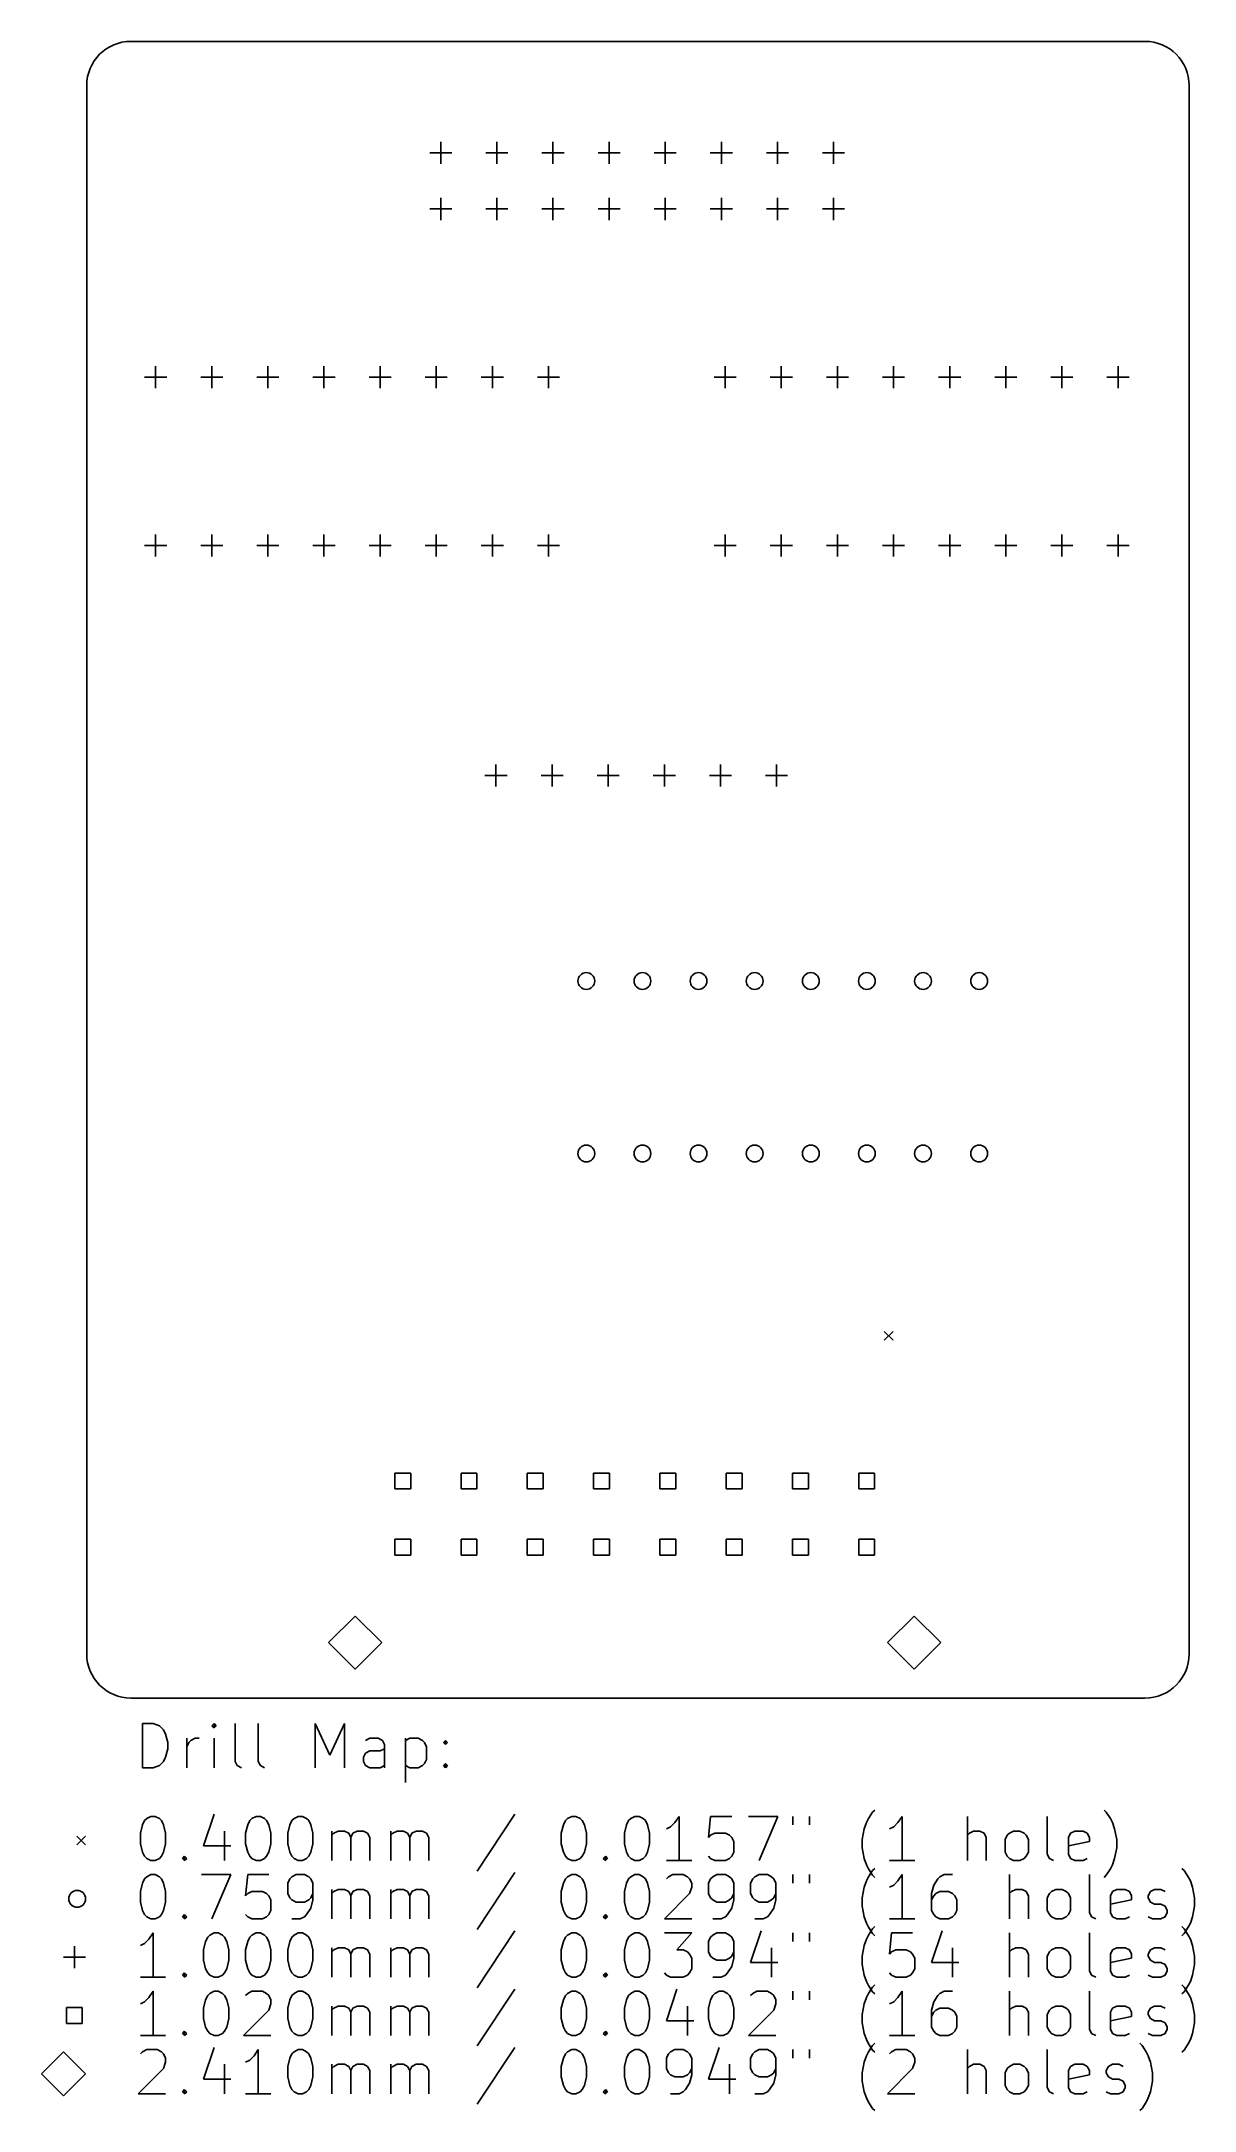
# Model space of a CAD drawing. Extents: x 16.2 to 68.4, y -120.8 to -27.1.
import ezdxf

# ---------------------------------------------------------------- set-up
doc = ezdxf.new("R2010")
doc.units = 0
doc.layers.add('BLACK', color=7, linetype='CONTINUOUS')

msp = doc.modelspace()

# ---------------------------------------------------------------- linework, layer by layer
at = {"layer": 'BLACK', "linetype": 'CONTINUOUS'}
for p, q in [((20.3, -27.1), (66.2, -27.1)), ((18.3, -100.1), (18.3, -29.1)), ((68.2, -29.1), (68.2, -100.1)), ((34.3251, -31.6464), (34.3251, -32.6464)), ((36.8651, -31.6464), (36.8651, -32.6464)), ((39.4051, -31.6464), (39.4051, -32.6464)), ((41.9451, -31.6464), (41.9451, -32.6464)), ((44.4851, -31.6464), (44.4851, -32.6464)), ((47.0251, -31.6464), (47.0251, -32.6464)), ((49.5651, -31.6464), (49.5651, -32.6464)), ((52.1051, -31.6464), (52.1051, -32.6464)), ((33.8251, -32.1464), (34.8251, -32.1464)), ((36.3651, -32.1464), (37.3651, -32.1464)), ((38.9051, -32.1464), (39.9051, -32.1464)), ((41.4451, -32.1464), (42.4451, -32.1464)), ((43.9851, -32.1464), (44.9851, -32.1464)), ((46.5251, -32.1464), (47.5251, -32.1464)), ((49.0651, -32.1464), (50.0651, -32.1464)), ((51.6051, -32.1464), (52.6051, -32.1464)), ((34.3251, -34.1864), (34.3251, -35.1864)), ((36.8651, -34.1864), (36.8651, -35.1864)), ((39.4051, -34.1864), (39.4051, -35.1864)), ((41.9451, -34.1864), (41.9451, -35.1864)), ((44.4851, -34.1864), (44.4851, -35.1864)), ((47.0251, -34.1864), (47.0251, -35.1864)), ((49.5651, -34.1864), (49.5651, -35.1864)), ((52.1051, -34.1864), (52.1051, -35.1864)), ((33.8251, -34.6864), (34.8251, -34.6864)), ((36.3651, -34.6864), (37.3651, -34.6864)), ((38.9051, -34.6864), (39.9051, -34.6864)), ((41.4451, -34.6864), (42.4451, -34.6864)), ((43.9851, -34.6864), (44.9851, -34.6864)), ((46.5251, -34.6864), (47.5251, -34.6864)), ((49.0651, -34.6864), (50.0651, -34.6864)), ((51.6051, -34.6864), (52.6051, -34.6864)), ((21.4201, -41.8014), (21.4201, -42.8014)), ((23.9601, -41.8014), (23.9601, -42.8014)), ((26.5001, -41.8014), (26.5001, -42.8014)), ((29.0401, -41.8014), (29.0401, -42.8014)), ((31.5801, -41.8014), (31.5801, -42.8014)), ((34.1201, -41.8014), (34.1201, -42.8014)), ((36.6601, -41.8014), (36.6601, -42.8014)), ((39.2001, -41.8014), (39.2001, -42.8014)), ((47.2001, -41.8014), (47.2001, -42.8014)), ((49.7401, -41.8014), (49.7401, -42.8014)), ((52.2801, -41.8014), (52.2801, -42.8014)), ((54.8201, -41.8014), (54.8201, -42.8014)), ((57.3601, -41.8014), (57.3601, -42.8014)), ((59.9001, -41.8014), (59.9001, -42.8014)), ((62.4401, -41.8014), (62.4401, -42.8014)), ((64.9801, -41.8014), (64.9801, -42.8014)), ((20.9201, -42.3014), (21.9201, -42.3014)), ((23.4601, -42.3014), (24.4601, -42.3014)), ((26.0001, -42.3014), (27.0001, -42.3014)), ((28.5401, -42.3014), (29.5401, -42.3014)), ((31.0801, -42.3014), (32.0801, -42.3014)), ((33.6201, -42.3014), (34.6201, -42.3014)), ((36.1601, -42.3014), (37.1601, -42.3014)), ((38.7001, -42.3014), (39.7001, -42.3014)), ((46.7001, -42.3014), (47.7001, -42.3014)), ((49.2401, -42.3014), (50.2401, -42.3014)), ((51.7801, -42.3014), (52.7801, -42.3014)), ((54.3201, -42.3014), (55.3201, -42.3014)), ((56.8601, -42.3014), (57.8601, -42.3014)), ((59.4001, -42.3014), (60.4001, -42.3014)), ((61.9401, -42.3014), (62.9401, -42.3014)), ((64.4801, -42.3014), (65.4801, -42.3014)), ((21.4201, -49.4214), (21.4201, -50.4214)), ((23.9601, -49.4214), (23.9601, -50.4214)), ((26.5001, -49.4214), (26.5001, -50.4214)), ((29.0401, -49.4214), (29.0401, -50.4214)), ((31.5801, -49.4214), (31.5801, -50.4214)), ((34.1201, -49.4214), (34.1201, -50.4214)), ((36.6601, -49.4214), (36.6601, -50.4214)), ((39.2001, -49.4214), (39.2001, -50.4214)), ((47.2001, -49.4214), (47.2001, -50.4214)), ((49.7401, -49.4214), (49.7401, -50.4214)), ((52.2801, -49.4214), (52.2801, -50.4214)), ((54.8201, -49.4214), (54.8201, -50.4214)), ((57.3601, -49.4214), (57.3601, -50.4214)), ((59.9001, -49.4214), (59.9001, -50.4214)), ((62.4401, -49.4214), (62.4401, -50.4214)), ((64.9801, -49.4214), (64.9801, -50.4214)), ((20.9201, -49.9214), (21.9201, -49.9214)), ((23.4601, -49.9214), (24.4601, -49.9214)), ((26.0001, -49.9214), (27.0001, -49.9214)), ((28.5401, -49.9214), (29.5401, -49.9214)), ((31.0801, -49.9214), (32.0801, -49.9214)), ((33.6201, -49.9214), (34.6201, -49.9214)), ((36.1601, -49.9214), (37.1601, -49.9214)), ((38.7001, -49.9214), (39.7001, -49.9214)), ((46.7001, -49.9214), (47.7001, -49.9214)), ((49.2401, -49.9214), (50.2401, -49.9214)), ((51.7801, -49.9214), (52.7801, -49.9214)), ((54.3201, -49.9214), (55.3201, -49.9214)), ((56.8601, -49.9214), (57.8601, -49.9214)), ((59.4001, -49.9214), (60.4001, -49.9214)), ((61.9401, -49.9214), (62.9401, -49.9214)), ((64.4801, -49.9214), (65.4801, -49.9214)), ((36.8251, -59.8354), (36.8251, -60.8354)), ((39.3651, -59.8354), (39.3651, -60.8354)), ((41.9051, -59.8354), (41.9051, -60.8354)), ((44.4451, -59.8354), (44.4451, -60.8354)), ((46.9851, -59.8354), (46.9851, -60.8354)), ((49.5251, -59.8354), (49.5251, -60.8354)), ((36.3251, -60.3354), (37.3251, -60.3354)), ((38.8651, -60.3354), (39.8651, -60.3354)), ((41.4051, -60.3354), (42.4051, -60.3354)), ((43.9451, -60.3354), (44.9451, -60.3354)), ((46.4851, -60.3354), (47.4851, -60.3354)), ((49.0251, -60.3354), (50.0251, -60.3354)), ((54.4, -85.5), (54.8, -85.9)), ((54.8, -85.5), (54.4, -85.9)), ((32.9639, -91.9114), (32.2427, -91.9114)), ((32.2427, -91.9114), (32.2427, -92.6326)), ((32.2427, -92.6326), (32.9639, -92.6326)), ((32.9639, -92.6326), (32.9639, -91.9114)), ((35.9639, -91.9114), (35.2427, -91.9114)), ((35.2427, -91.9114), (35.2427, -92.6326)), ((35.2427, -92.6326), (35.9639, -92.6326)), ((35.9639, -92.6326), (35.9639, -91.9114)), ((38.9639, -91.9114), (38.2427, -91.9114)), ((38.2427, -91.9114), (38.2427, -92.6326)), ((38.2427, -92.6326), (38.9639, -92.6326)), ((38.9639, -92.6326), (38.9639, -91.9114)), ((41.9639, -91.9114), (41.2427, -91.9114)), ((41.2427, -91.9114), (41.2427, -92.6326)), ((41.2427, -92.6326), (41.9639, -92.6326)), ((41.9639, -92.6326), (41.9639, -91.9114)), ((44.9639, -91.9114), (44.2427, -91.9114)), ((44.2427, -91.9114), (44.2427, -92.6326)), ((44.2427, -92.6326), (44.9639, -92.6326)), ((44.9639, -92.6326), (44.9639, -91.9114)), ((47.9639, -91.9114), (47.2427, -91.9114)), ((47.2427, -91.9114), (47.2427, -92.6326)), ((47.2427, -92.6326), (47.9639, -92.6326)), ((47.9639, -92.6326), (47.9639, -91.9114)), ((50.9639, -91.9114), (50.2427, -91.9114)), ((50.2427, -91.9114), (50.2427, -92.6326)), ((50.2427, -92.6326), (50.9639, -92.6326)), ((50.9639, -92.6326), (50.9639, -91.9114)), ((53.9639, -91.9114), (53.2427, -91.9114)), ((53.2427, -91.9114), (53.2427, -92.6326)), ((53.2427, -92.6326), (53.9639, -92.6326)), ((53.9639, -92.6326), (53.9639, -91.9114)), ((32.9639, -94.9114), (32.2427, -94.9114)), ((32.2427, -94.9114), (32.2427, -95.6326)), ((32.9639, -95.6326), (32.9639, -94.9114)), ((35.9639, -94.9114), (35.2427, -94.9114)), ((35.2427, -94.9114), (35.2427, -95.6326)), ((35.9639, -95.6326), (35.9639, -94.9114)), ((38.9639, -94.9114), (38.2427, -94.9114)), ((38.2427, -94.9114), (38.2427, -95.6326)), ((38.9639, -95.6326), (38.9639, -94.9114)), ((41.9639, -94.9114), (41.2427, -94.9114)), ((41.2427, -94.9114), (41.2427, -95.6326)), ((41.9639, -95.6326), (41.9639, -94.9114)), ((44.9639, -94.9114), (44.2427, -94.9114)), ((44.2427, -94.9114), (44.2427, -95.6326)), ((44.9639, -95.6326), (44.9639, -94.9114)), ((47.9639, -94.9114), (47.2427, -94.9114)), ((47.2427, -94.9114), (47.2427, -95.6326)), ((47.9639, -95.6326), (47.9639, -94.9114)), ((50.9639, -94.9114), (50.2427, -94.9114)), ((50.2427, -94.9114), (50.2427, -95.6326)), ((50.9639, -95.6326), (50.9639, -94.9114)), ((53.9639, -94.9114), (53.2427, -94.9114)), ((53.2427, -94.9114), (53.2427, -95.6326)), ((53.9639, -95.6326), (53.9639, -94.9114)), ((32.2427, -95.6326), (32.9639, -95.6326)), ((35.2427, -95.6326), (35.9639, -95.6326)), ((38.2427, -95.6326), (38.9639, -95.6326)), ((41.2427, -95.6326), (41.9639, -95.6326)), ((44.2427, -95.6326), (44.9639, -95.6326)), ((47.2427, -95.6326), (47.9639, -95.6326)), ((50.2427, -95.6326), (50.9639, -95.6326)), ((53.2427, -95.6326), (53.9639, -95.6326)), ((30.4533, -98.387), (29.2483, -99.592)), ((31.6583, -99.592), (30.4533, -98.387)), ((55.7533, -98.387), (54.5483, -99.592)), ((56.9583, -99.592), (55.7533, -98.387)), ((29.2483, -99.592), (30.4533, -100.797)), ((30.4533, -100.797), (31.6583, -99.592)), ((54.5483, -99.592), (55.7533, -100.797)), ((55.7533, -100.797), (56.9583, -99.592)), ((66.2, -102.1), (20.3, -102.1)), ((20.8262, -105.255), (20.8262, -103.255)), ((20.8262, -103.255), (21.3024, -103.255)), ((21.3024, -103.255), (21.5881, -103.35)), ((21.5881, -103.35), (21.7786, -103.54)), ((21.7786, -103.54), (21.8738, -103.731)), ((21.8738, -103.731), (21.969, -104.112)), ((22.8262, -105.255), (22.8262, -103.921)), ((23.0167, -104.017), (23.2071, -103.921)), ((23.2071, -103.921), (23.3976, -103.921)), ((24.0643, -103.255), (23.969, -103.35)), ((23.969, -103.35), (24.0643, -103.445)), ((24.1595, -103.35), (24.0643, -103.255)), ((24.0643, -103.255), (24.0643, -103.445)), ((24.0643, -103.445), (24.1595, -103.35)), ((24.0643, -105.255), (24.0643, -103.921)), ((25.0167, -104.969), (25.0167, -103.255)), ((26.0643, -104.969), (26.0643, -103.255)), ((28.6357, -105.255), (28.6357, -103.255)), ((28.6357, -103.255), (29.3024, -104.683)), ((29.3024, -104.683), (29.969, -103.255)), ((29.969, -103.255), (29.969, -105.255)), ((31.1119, -103.921), (30.9214, -104.017)), ((31.4929, -103.921), (31.1119, -103.921)), ((31.6833, -104.017), (31.4929, -103.921)), ((32.731, -103.921), (32.731, -105.921)), ((32.731, -104.017), (32.9214, -103.921)), ((32.9214, -103.921), (33.3024, -103.921)), ((33.3024, -103.921), (33.4929, -104.017)), ((21.8738, -104.779), (21.7786, -104.969)), ((21.969, -104.398), (21.8738, -104.779)), ((21.969, -104.112), (21.969, -104.398)), ((22.8262, -104.302), (22.9214, -104.112)), ((22.9214, -104.112), (23.0167, -104.017)), ((30.8262, -104.779), (30.9214, -104.588)), ((30.8262, -104.969), (30.8262, -104.779)), ((30.9214, -104.588), (31.1119, -104.493)), ((31.1119, -104.493), (31.5881, -104.493)), ((31.5881, -104.493), (31.7786, -104.398)), ((31.7786, -104.207), (31.6833, -104.017)), ((31.7786, -105.255), (31.7786, -104.207)), ((33.4929, -104.017), (33.5881, -104.112)), ((33.5881, -104.112), (33.6833, -104.302)), ((33.6833, -104.874), (33.5881, -105.064)), ((33.6833, -104.302), (33.6833, -104.874)), ((34.4452, -104.112), (34.5405, -104.017)), ((34.5405, -104.207), (34.4452, -104.112)), ((34.5405, -104.017), (34.6357, -104.112)), ((34.5405, -104.017), (34.5405, -104.207)), ((34.6357, -104.112), (34.5405, -104.207)), ((21.3024, -105.255), (20.8262, -105.255)), ((21.5881, -105.16), (21.3024, -105.255)), ((21.7786, -104.969), (21.5881, -105.16)), ((25.1119, -105.16), (25.0167, -104.969)), ((25.3024, -105.255), (25.1119, -105.16)), ((26.1595, -105.16), (26.0643, -104.969)), ((26.35, -105.255), (26.1595, -105.16)), ((30.9214, -105.16), (30.8262, -104.969)), ((31.1119, -105.255), (30.9214, -105.16)), ((31.5881, -105.255), (31.1119, -105.255)), ((31.7786, -105.16), (31.5881, -105.255)), ((32.9214, -105.255), (32.731, -105.16)), ((33.3024, -105.255), (32.9214, -105.255)), ((33.4929, -105.16), (33.3024, -105.255)), ((33.5881, -105.064), (33.4929, -105.16)), ((34.4452, -105.16), (34.5405, -105.064)), ((34.5405, -105.255), (34.4452, -105.16)), ((34.5405, -105.064), (34.6357, -105.16)), ((34.5405, -105.064), (34.5405, -105.255)), ((34.6357, -105.16), (34.5405, -105.255)), ((20.8262, -107.836), (20.9214, -107.645)), ((20.9214, -107.645), (21.0167, -107.55)), ((21.0167, -107.55), (21.2071, -107.455)), ((21.2071, -107.455), (21.3976, -107.455)), ((21.3976, -107.455), (21.5881, -107.55)), ((21.5881, -107.55), (21.6833, -107.645)), ((21.6833, -107.645), (21.7786, -107.836)), ((24.0643, -107.36), (23.5881, -108.788)), ((25.5881, -107.836), (25.6833, -107.645)), ((25.6833, -107.645), (25.7786, -107.55)), ((25.7786, -107.55), (25.969, -107.455)), ((25.969, -107.455), (26.1595, -107.455)), ((26.1595, -107.455), (26.35, -107.55)), ((26.35, -107.55), (26.4452, -107.645)), ((26.4452, -107.645), (26.5405, -107.836)), ((27.4929, -107.836), (27.5881, -107.645)), ((27.5881, -107.645), (27.6833, -107.55)), ((27.6833, -107.55), (27.8738, -107.455)), ((27.8738, -107.455), (28.0643, -107.455)), ((28.0643, -107.455), (28.2548, -107.55)), ((28.2548, -107.55), (28.35, -107.645)), ((28.35, -107.645), (28.4452, -107.836)), ((37.6833, -107.36), (35.969, -109.931)), ((39.8738, -107.836), (39.969, -107.645)), ((39.969, -107.645), (40.0643, -107.55)), ((40.0643, -107.55), (40.2548, -107.455)), ((40.2548, -107.455), (40.4452, -107.455)), ((40.4452, -107.455), (40.6357, -107.55)), ((40.6357, -107.55), (40.731, -107.645)), ((40.731, -107.645), (40.8262, -107.836)), ((42.731, -107.836), (42.8262, -107.645)), ((42.8262, -107.645), (42.9214, -107.55)), ((42.9214, -107.55), (43.1119, -107.455)), ((43.1119, -107.455), (43.3024, -107.455)), ((43.3024, -107.455), (43.4929, -107.55)), ((43.4929, -107.55), (43.5881, -107.645)), ((43.5881, -107.645), (43.6833, -107.836)), ((45.1119, -107.455), (44.9214, -107.74)), ((45.1119, -109.455), (45.1119, -107.455)), ((46.5405, -107.455), (46.4452, -108.407)), ((47.4929, -107.455), (46.5405, -107.455)), ((48.2548, -107.455), (49.5881, -107.455)), ((49.5881, -107.455), (48.731, -109.455)), ((50.2548, -107.455), (50.2548, -107.836)), ((51.0167, -107.455), (51.0167, -107.836)), ((53.5881, -107.74), (53.6833, -107.55)), ((53.6833, -107.55), (53.8738, -107.264)), ((53.8738, -107.264), (53.969, -107.169)), ((55.2071, -107.455), (55.0167, -107.74)), ((55.2071, -109.455), (55.2071, -107.455)), ((58.1595, -109.455), (58.1595, -107.455)), ((61.7786, -109.169), (61.7786, -107.455)), ((64.4452, -107.264), (64.35, -107.169)), ((64.6357, -107.55), (64.4452, -107.264)), ((64.731, -107.74), (64.6357, -107.55)), ((17.85, -108.35), (18.25, -108.75)), ((18.25, -108.35), (17.85, -108.75)), ((20.731, -108.217), (20.8262, -107.836)), ((20.731, -108.693), (20.731, -108.217)), ((21.7786, -107.836), (21.8738, -108.217)), ((21.8738, -108.217), (21.8738, -108.693)), ((24.5405, -108.121), (24.5405, -109.455)), ((25.4929, -108.217), (25.5881, -107.836)), ((25.4929, -108.693), (25.4929, -108.217)), ((26.5405, -107.836), (26.6357, -108.217)), ((26.6357, -108.217), (26.6357, -108.693)), ((27.3976, -108.217), (27.4929, -107.836)), ((27.3976, -108.693), (27.3976, -108.217)), ((28.4452, -107.836), (28.5405, -108.217)), ((28.5405, -108.217), (28.5405, -108.693)), ((29.3976, -109.455), (29.3976, -108.121)), ((29.3976, -108.312), (29.4929, -108.217)), ((29.4929, -108.217), (29.6833, -108.121)), ((29.6833, -108.121), (29.969, -108.121)), ((29.969, -108.121), (30.1595, -108.217)), ((30.1595, -108.217), (30.2548, -108.407)), ((30.2548, -108.407), (30.35, -108.217)), ((30.2548, -108.407), (30.2548, -109.455)), ((30.35, -108.217), (30.5405, -108.121)), ((30.5405, -108.121), (30.8262, -108.121)), ((30.8262, -108.121), (31.0167, -108.217)), ((31.0167, -108.217), (31.1119, -108.407)), ((31.1119, -108.407), (31.1119, -109.455)), ((32.0643, -109.455), (32.0643, -108.121)), ((32.0643, -108.312), (32.1595, -108.217)), ((32.1595, -108.217), (32.35, -108.121)), ((32.35, -108.121), (32.6357, -108.121)), ((32.6357, -108.121), (32.8262, -108.217)), ((32.8262, -108.217), (32.9214, -108.407)), ((32.9214, -108.407), (33.0167, -108.217)), ((32.9214, -108.407), (32.9214, -109.455)), ((33.0167, -108.217), (33.2071, -108.121)), ((33.2071, -108.121), (33.4929, -108.121)), ((33.4929, -108.121), (33.6833, -108.217)), ((33.6833, -108.217), (33.7786, -108.407)), ((33.7786, -108.407), (33.7786, -109.455)), ((39.7786, -108.217), (39.8738, -107.836)), ((39.7786, -108.693), (39.7786, -108.217)), ((40.8262, -107.836), (40.9214, -108.217)), ((40.9214, -108.217), (40.9214, -108.693)), ((42.6357, -108.217), (42.731, -107.836)), ((42.6357, -108.693), (42.6357, -108.217)), ((43.6833, -107.836), (43.7786, -108.217)), ((43.7786, -108.217), (43.7786, -108.693)), ((44.731, -107.931), (44.5405, -108.026)), ((44.9214, -107.74), (44.731, -107.931)), ((46.4452, -108.407), (46.5405, -108.312)), ((46.5405, -108.312), (46.731, -108.217)), ((46.731, -108.217), (47.2071, -108.217)), ((47.2071, -108.217), (47.3976, -108.312)), ((47.3976, -108.312), (47.4929, -108.407)), ((47.4929, -108.407), (47.5881, -108.598)), ((47.5881, -108.598), (47.5881, -109.074)), ((53.3976, -108.502), (53.4929, -108.026)), ((53.3976, -108.883), (53.3976, -108.502)), ((53.4929, -108.026), (53.5881, -107.74)), ((54.8262, -107.931), (54.6357, -108.026)), ((55.0167, -107.74), (54.8262, -107.931)), ((58.2548, -108.217), (58.1595, -108.312)), ((58.4452, -108.121), (58.2548, -108.217)), ((58.731, -108.121), (58.4452, -108.121)), ((58.9214, -108.217), (58.731, -108.121)), ((59.0167, -108.407), (58.9214, -108.217)), ((59.0167, -109.455), (59.0167, -108.407)), ((59.8738, -108.502), (59.969, -108.312)), ((59.8738, -109.074), (59.8738, -108.502)), ((59.969, -108.312), (60.0643, -108.217)), ((60.0643, -108.217), (60.2548, -108.121)), ((60.2548, -108.121), (60.5405, -108.121)), ((60.5405, -108.121), (60.731, -108.217)), ((60.731, -108.217), (60.8262, -108.312)), ((60.8262, -108.312), (60.9214, -108.502)), ((60.9214, -108.502), (60.9214, -109.074)), ((62.731, -108.407), (62.8262, -108.217)), ((62.731, -109.169), (62.731, -108.407)), ((63.6833, -108.598), (62.731, -108.788)), ((62.8262, -108.217), (63.0167, -108.121)), ((63.0167, -108.121), (63.3976, -108.121)), ((63.3976, -108.121), (63.5881, -108.217)), ((63.5881, -108.217), (63.6833, -108.407)), ((63.6833, -108.407), (63.6833, -108.598)), ((64.8262, -108.026), (64.731, -107.74)), ((64.9214, -108.502), (64.8262, -108.026)), ((64.9214, -108.883), (64.9214, -108.502)), ((20.8262, -109.074), (20.731, -108.693)), ((20.9214, -109.264), (20.8262, -109.074)), ((21.0167, -109.36), (20.9214, -109.264)), ((21.2071, -109.455), (21.0167, -109.36)), ((21.3976, -109.455), (21.2071, -109.455)), ((21.5881, -109.36), (21.3976, -109.455)), ((21.6833, -109.264), (21.5881, -109.36)), ((21.7786, -109.074), (21.6833, -109.264)), ((21.8738, -108.693), (21.7786, -109.074)), ((22.6357, -109.36), (22.731, -109.264)), ((22.731, -109.455), (22.6357, -109.36)), ((22.731, -109.264), (22.8262, -109.36)), ((22.731, -109.264), (22.731, -109.455)), ((22.8262, -109.36), (22.731, -109.455)), ((23.5881, -108.788), (24.8262, -108.788)), ((25.5881, -109.074), (25.4929, -108.693)), ((25.6833, -109.264), (25.5881, -109.074)), ((25.7786, -109.36), (25.6833, -109.264)), ((25.969, -109.455), (25.7786, -109.36)), ((26.1595, -109.455), (25.969, -109.455)), ((26.35, -109.36), (26.1595, -109.455)), ((26.4452, -109.264), (26.35, -109.36)), ((26.5405, -109.074), (26.4452, -109.264)), ((26.6357, -108.693), (26.5405, -109.074)), ((27.4929, -109.074), (27.3976, -108.693)), ((27.5881, -109.264), (27.4929, -109.074)), ((27.6833, -109.36), (27.5881, -109.264)), ((27.8738, -109.455), (27.6833, -109.36)), ((28.0643, -109.455), (27.8738, -109.455)), ((28.2548, -109.36), (28.0643, -109.455)), ((28.35, -109.264), (28.2548, -109.36)), ((28.4452, -109.074), (28.35, -109.264)), ((28.5405, -108.693), (28.4452, -109.074)), ((39.8738, -109.074), (39.7786, -108.693)), ((39.969, -109.264), (39.8738, -109.074)), ((40.0643, -109.36), (39.969, -109.264)), ((40.2548, -109.455), (40.0643, -109.36)), ((40.4452, -109.455), (40.2548, -109.455)), ((40.6357, -109.36), (40.4452, -109.455)), ((40.731, -109.264), (40.6357, -109.36)), ((40.8262, -109.074), (40.731, -109.264)), ((40.9214, -108.693), (40.8262, -109.074)), ((41.6833, -109.36), (41.7786, -109.264)), ((41.7786, -109.455), (41.6833, -109.36)), ((41.7786, -109.264), (41.8738, -109.36)), ((41.7786, -109.264), (41.7786, -109.455)), ((41.8738, -109.36), (41.7786, -109.455)), ((42.731, -109.074), (42.6357, -108.693)), ((42.8262, -109.264), (42.731, -109.074)), ((42.9214, -109.36), (42.8262, -109.264)), ((43.1119, -109.455), (42.9214, -109.36)), ((43.3024, -109.455), (43.1119, -109.455)), ((43.4929, -109.36), (43.3024, -109.455)), ((43.5881, -109.264), (43.4929, -109.36)), ((43.6833, -109.074), (43.5881, -109.264)), ((43.7786, -108.693), (43.6833, -109.074)), ((45.6833, -109.455), (44.5405, -109.455)), ((46.5405, -109.36), (46.4452, -109.264)), ((46.731, -109.455), (46.5405, -109.36)), ((47.2071, -109.455), (46.731, -109.455)), ((47.3976, -109.36), (47.2071, -109.455)), ((47.4929, -109.264), (47.3976, -109.36)), ((47.5881, -109.074), (47.4929, -109.264)), ((53.4929, -109.36), (53.3976, -108.883)), ((53.5881, -109.645), (53.4929, -109.36)), ((55.7786, -109.455), (54.6357, -109.455)), ((59.969, -109.264), (59.8738, -109.074)), ((60.0643, -109.36), (59.969, -109.264)), ((60.2548, -109.455), (60.0643, -109.36)), ((60.5405, -109.455), (60.2548, -109.455)), ((60.731, -109.36), (60.5405, -109.455)), ((60.8262, -109.264), (60.731, -109.36)), ((60.9214, -109.074), (60.8262, -109.264)), ((61.8738, -109.36), (61.7786, -109.169)), ((62.0643, -109.455), (61.8738, -109.36)), ((62.8262, -109.36), (62.731, -109.169)), ((63.0167, -109.455), (62.8262, -109.36)), ((63.3976, -109.455), (63.0167, -109.455)), ((63.5881, -109.36), (63.3976, -109.455)), ((64.731, -109.645), (64.8262, -109.36)), ((64.8262, -109.36), (64.9214, -108.883)), ((20.731, -110.857), (20.8262, -110.476)), ((20.8262, -110.476), (20.9214, -110.285)), ((20.9214, -110.285), (21.0167, -110.19)), ((21.0167, -110.19), (21.2071, -110.095)), ((21.2071, -110.095), (21.3976, -110.095)), ((21.3976, -110.095), (21.5881, -110.19)), ((21.5881, -110.19), (21.6833, -110.285)), ((21.6833, -110.285), (21.7786, -110.476)), ((21.7786, -110.476), (21.8738, -110.857)), ((23.4929, -110.095), (24.8262, -110.095)), ((24.8262, -110.095), (23.969, -112.095)), ((25.5881, -110.095), (25.4929, -111.047)), ((26.5405, -110.095), (25.5881, -110.095)), ((27.4929, -110.285), (27.3976, -110.476)), ((27.3976, -110.476), (27.3976, -110.952)), ((27.5881, -110.19), (27.4929, -110.285)), ((27.7786, -110.095), (27.5881, -110.19)), ((28.1595, -110.095), (27.7786, -110.095)), ((28.35, -110.19), (28.1595, -110.095)), ((28.4452, -110.285), (28.35, -110.19)), ((28.5405, -110.476), (28.4452, -110.285)), ((28.5405, -111.238), (28.5405, -110.476)), ((37.6833, -110), (35.969, -112.571)), ((39.7786, -110.857), (39.8738, -110.476)), ((39.8738, -110.476), (39.969, -110.285)), ((39.969, -110.285), (40.0643, -110.19)), ((40.0643, -110.19), (40.2548, -110.095)), ((40.2548, -110.095), (40.4452, -110.095)), ((40.4452, -110.095), (40.6357, -110.19)), ((40.6357, -110.19), (40.731, -110.285)), ((40.731, -110.285), (40.8262, -110.476)), ((40.8262, -110.476), (40.9214, -110.857)), ((42.6357, -110.857), (42.731, -110.476)), ((42.731, -110.476), (42.8262, -110.285)), ((42.8262, -110.285), (42.9214, -110.19)), ((42.9214, -110.19), (43.1119, -110.095)), ((43.1119, -110.095), (43.3024, -110.095)), ((43.3024, -110.095), (43.4929, -110.19)), ((43.4929, -110.19), (43.5881, -110.285)), ((43.5881, -110.285), (43.6833, -110.476)), ((43.6833, -110.476), (43.7786, -110.857)), ((44.5405, -110.285), (44.6357, -110.19)), ((44.6357, -110.19), (44.8262, -110.095)), ((44.8262, -110.095), (45.3024, -110.095)), ((45.3024, -110.095), (45.4929, -110.19)), ((45.4929, -110.19), (45.5881, -110.285)), ((45.5881, -110.285), (45.6833, -110.476)), ((45.6833, -110.476), (45.6833, -110.666)), ((46.5405, -110.285), (46.4452, -110.476)), ((46.4452, -110.476), (46.4452, -110.952)), ((46.6357, -110.19), (46.5405, -110.285)), ((46.8262, -110.095), (46.6357, -110.19)), ((47.2071, -110.095), (46.8262, -110.095)), ((47.3976, -110.19), (47.2071, -110.095)), ((47.4929, -110.285), (47.3976, -110.19)), ((47.5881, -110.476), (47.4929, -110.285)), ((47.5881, -111.238), (47.5881, -110.476)), ((48.4452, -110.285), (48.35, -110.476)), ((48.35, -110.476), (48.35, -110.952)), ((48.5405, -110.19), (48.4452, -110.285)), ((48.731, -110.095), (48.5405, -110.19)), ((49.1119, -110.095), (48.731, -110.095)), ((49.3024, -110.19), (49.1119, -110.095)), ((49.3976, -110.285), (49.3024, -110.19)), ((49.4929, -110.476), (49.3976, -110.285)), ((49.4929, -111.238), (49.4929, -110.476)), ((50.2548, -110.095), (50.2548, -110.476)), ((51.0167, -110.095), (51.0167, -110.476)), ((53.4929, -110.666), (53.5881, -110.38)), ((53.6833, -109.836), (53.5881, -109.645)), ((53.5881, -110.38), (53.6833, -110.19)), ((53.8738, -110.121), (53.6833, -109.836)), ((53.6833, -110.19), (53.8738, -109.904)), ((53.8738, -109.904), (53.969, -109.809)), ((53.969, -110.217), (53.8738, -110.121)), ((55.0167, -110.38), (54.8262, -110.571)), ((55.2071, -110.095), (55.0167, -110.38)), ((55.2071, -112.095), (55.2071, -110.095)), ((56.8262, -110.285), (56.6357, -110.571)), ((56.9214, -110.19), (56.8262, -110.285)), ((57.1119, -110.095), (56.9214, -110.19)), ((57.4929, -110.095), (57.1119, -110.095)), ((60.0643, -112.095), (60.0643, -110.095)), ((63.6833, -111.809), (63.6833, -110.095)), ((64.35, -110.217), (64.4452, -110.121)), ((64.4452, -110.121), (64.6357, -109.836)), ((64.6357, -109.836), (64.731, -109.645)), ((67.969, -109.904), (67.8738, -109.809)), ((68.1595, -110.19), (67.969, -109.904)), ((68.2548, -110.38), (68.1595, -110.19)), ((68.35, -110.666), (68.2548, -110.38)), ((20.731, -111.333), (20.731, -110.857)), ((20.8262, -111.714), (20.731, -111.333)), ((21.8738, -111.333), (21.7786, -111.714)), ((21.8738, -110.857), (21.8738, -111.333)), ((25.4929, -111.047), (25.5881, -110.952)), ((25.5881, -110.952), (25.7786, -110.857)), ((25.7786, -110.857), (26.2548, -110.857)), ((26.2548, -110.857), (26.4452, -110.952)), ((26.4452, -110.952), (26.5405, -111.047)), ((26.5405, -111.047), (26.6357, -111.238)), ((26.6357, -111.238), (26.6357, -111.714)), ((27.3976, -110.952), (27.4929, -111.142)), ((27.4929, -111.142), (27.5881, -111.238)), ((27.5881, -111.238), (27.7786, -111.333)), ((27.7786, -111.333), (28.1595, -111.333)), ((28.1595, -111.333), (28.35, -111.238)), ((28.35, -111.238), (28.4452, -111.142)), ((28.4452, -111.142), (28.5405, -110.952)), ((28.4452, -111.619), (28.5405, -111.238)), ((29.3976, -112.095), (29.3976, -110.761)), ((29.3976, -110.952), (29.4929, -110.857)), ((29.4929, -110.857), (29.6833, -110.761)), ((29.6833, -110.761), (29.969, -110.761)), ((29.969, -110.761), (30.1595, -110.857)), ((30.1595, -110.857), (30.2548, -111.047)), ((30.2548, -111.047), (30.35, -110.857)), ((30.2548, -111.047), (30.2548, -112.095)), ((30.35, -110.857), (30.5405, -110.761)), ((30.5405, -110.761), (30.8262, -110.761)), ((30.8262, -110.761), (31.0167, -110.857)), ((31.0167, -110.857), (31.1119, -111.047)), ((31.1119, -111.047), (31.1119, -112.095)), ((32.0643, -112.095), (32.0643, -110.761)), ((32.0643, -110.952), (32.1595, -110.857)), ((32.1595, -110.857), (32.35, -110.761)), ((32.35, -110.761), (32.6357, -110.761)), ((32.6357, -110.761), (32.8262, -110.857)), ((32.8262, -110.857), (32.9214, -111.047)), ((32.9214, -111.047), (33.0167, -110.857)), ((32.9214, -111.047), (32.9214, -112.095)), ((33.0167, -110.857), (33.2071, -110.761)), ((33.2071, -110.761), (33.4929, -110.761)), ((33.4929, -110.761), (33.6833, -110.857)), ((33.6833, -110.857), (33.7786, -111.047)), ((33.7786, -111.047), (33.7786, -112.095)), ((39.7786, -111.333), (39.7786, -110.857)), ((39.8738, -111.714), (39.7786, -111.333)), ((40.9214, -111.333), (40.8262, -111.714)), ((40.9214, -110.857), (40.9214, -111.333)), ((42.6357, -111.333), (42.6357, -110.857)), ((42.731, -111.714), (42.6357, -111.333)), ((43.7786, -111.333), (43.6833, -111.714)), ((43.7786, -110.857), (43.7786, -111.333)), ((45.5881, -110.952), (44.4452, -112.095)), ((45.6833, -110.666), (45.5881, -110.952)), ((46.4452, -110.952), (46.5405, -111.142)), ((46.5405, -111.142), (46.6357, -111.238)), ((46.6357, -111.238), (46.8262, -111.333)), ((46.8262, -111.333), (47.2071, -111.333)), ((47.2071, -111.333), (47.3976, -111.238)), ((47.3976, -111.238), (47.4929, -111.142)), ((47.4929, -111.142), (47.5881, -110.952)), ((47.4929, -111.619), (47.5881, -111.238)), ((48.35, -110.952), (48.4452, -111.142)), ((48.4452, -111.142), (48.5405, -111.238)), ((48.5405, -111.238), (48.731, -111.333)), ((48.731, -111.333), (49.1119, -111.333)), ((49.1119, -111.333), (49.3024, -111.238)), ((49.3024, -111.238), (49.3976, -111.142)), ((49.3976, -111.142), (49.4929, -110.952)), ((49.3976, -111.619), (49.4929, -111.238)), ((53.3976, -111.142), (53.4929, -110.666)), ((53.3976, -111.523), (53.3976, -111.142)), ((54.8262, -110.571), (54.6357, -110.666)), ((56.6357, -110.571), (56.5405, -110.952)), ((56.5405, -110.952), (56.5405, -111.714)), ((56.6357, -111.047), (56.5405, -111.238)), ((56.731, -110.952), (56.6357, -111.047)), ((56.9214, -110.857), (56.731, -110.952)), ((57.3024, -110.857), (56.9214, -110.857)), ((57.4929, -110.952), (57.3024, -110.857)), ((57.5881, -111.047), (57.4929, -110.952)), ((57.6833, -111.238), (57.5881, -111.047)), ((57.6833, -111.714), (57.6833, -111.238)), ((60.1595, -110.857), (60.0643, -110.952)), ((60.35, -110.761), (60.1595, -110.857)), ((60.6357, -110.761), (60.35, -110.761)), ((60.8262, -110.857), (60.6357, -110.761)), ((60.9214, -111.047), (60.8262, -110.857)), ((60.9214, -112.095), (60.9214, -111.047)), ((61.7786, -111.142), (61.8738, -110.952)), ((61.7786, -111.714), (61.7786, -111.142)), ((61.8738, -110.952), (61.969, -110.857)), ((61.969, -110.857), (62.1595, -110.761)), ((62.1595, -110.761), (62.4452, -110.761)), ((62.4452, -110.761), (62.6357, -110.857)), ((62.6357, -110.857), (62.731, -110.952)), ((62.731, -110.952), (62.8262, -111.142)), ((62.8262, -111.142), (62.8262, -111.714)), ((64.6357, -111.047), (64.731, -110.857)), ((64.6357, -111.809), (64.6357, -111.047)), ((65.5881, -111.238), (64.6357, -111.428)), ((64.731, -110.857), (64.9214, -110.761)), ((64.9214, -110.761), (65.3024, -110.761)), ((65.3024, -110.761), (65.4929, -110.857)), ((65.4929, -110.857), (65.5881, -111.047)), ((65.5881, -111.047), (65.5881, -111.238)), ((66.35, -111.047), (66.4452, -110.857)), ((66.35, -111.142), (66.35, -111.047)), ((66.4452, -111.333), (66.35, -111.142)), ((66.4452, -110.857), (66.6357, -110.761)), ((66.6357, -111.428), (66.4452, -111.333)), ((66.6357, -110.761), (66.9214, -110.761)), ((66.9214, -111.428), (66.6357, -111.428)), ((66.9214, -110.761), (67.1119, -110.857)), ((67.1119, -111.523), (66.9214, -111.428)), ((68.4452, -111.142), (68.35, -110.666)), ((68.4452, -111.523), (68.4452, -111.142)), ((20.9214, -111.904), (20.8262, -111.714)), ((21.0167, -112), (20.9214, -111.904)), ((21.2071, -112.095), (21.0167, -112)), ((21.3976, -112.095), (21.2071, -112.095)), ((21.5881, -112), (21.3976, -112.095)), ((21.6833, -111.904), (21.5881, -112)), ((21.7786, -111.714), (21.6833, -111.904)), ((22.6357, -112), (22.731, -111.904)), ((22.731, -112.095), (22.6357, -112)), ((22.731, -111.904), (22.8262, -112)), ((22.731, -111.904), (22.731, -112.095)), ((22.8262, -112), (22.731, -112.095)), ((25.5881, -112), (25.4929, -111.904)), ((25.7786, -112.095), (25.5881, -112)), ((26.2548, -112.095), (25.7786, -112.095)), ((26.4452, -112), (26.2548, -112.095)), ((26.5405, -111.904), (26.4452, -112)), ((26.6357, -111.714), (26.5405, -111.904)), ((27.5881, -112.095), (27.969, -112.095)), ((27.969, -112.095), (28.1595, -112)), ((28.1595, -112), (28.2548, -111.904)), ((28.2548, -111.904), (28.4452, -111.619)), ((39.969, -111.904), (39.8738, -111.714)), ((40.0643, -112), (39.969, -111.904)), ((40.2548, -112.095), (40.0643, -112)), ((40.4452, -112.095), (40.2548, -112.095)), ((40.6357, -112), (40.4452, -112.095)), ((40.731, -111.904), (40.6357, -112)), ((40.8262, -111.714), (40.731, -111.904)), ((41.6833, -112), (41.7786, -111.904)), ((41.7786, -112.095), (41.6833, -112)), ((41.7786, -111.904), (41.8738, -112)), ((41.7786, -111.904), (41.7786, -112.095)), ((41.8738, -112), (41.7786, -112.095)), ((42.8262, -111.904), (42.731, -111.714)), ((42.9214, -112), (42.8262, -111.904)), ((43.1119, -112.095), (42.9214, -112)), ((43.3024, -112.095), (43.1119, -112.095)), ((43.4929, -112), (43.3024, -112.095)), ((43.5881, -111.904), (43.4929, -112)), ((43.6833, -111.714), (43.5881, -111.904)), ((44.4452, -112.095), (45.6833, -112.095)), ((46.6357, -112.095), (47.0167, -112.095)), ((47.0167, -112.095), (47.2071, -112)), ((47.2071, -112), (47.3024, -111.904)), ((47.3024, -111.904), (47.4929, -111.619)), ((48.5405, -112.095), (48.9214, -112.095)), ((48.9214, -112.095), (49.1119, -112)), ((49.1119, -112), (49.2071, -111.904)), ((49.2071, -111.904), (49.3976, -111.619)), ((53.4929, -112), (53.3976, -111.523)), ((53.5881, -112.285), (53.4929, -112)), ((53.6833, -112.476), (53.5881, -112.285)), ((55.7786, -112.095), (54.6357, -112.095)), ((56.5405, -111.714), (56.6357, -111.904)), ((56.6357, -111.904), (56.731, -112)), ((56.731, -112), (56.9214, -112.095)), ((56.9214, -112.095), (57.3024, -112.095)), ((57.3024, -112.095), (57.4929, -112)), ((57.4929, -112), (57.5881, -111.904)), ((57.5881, -111.904), (57.6833, -111.714)), ((61.8738, -111.904), (61.7786, -111.714)), ((61.969, -112), (61.8738, -111.904)), ((62.1595, -112.095), (61.969, -112)), ((62.4452, -112.095), (62.1595, -112.095)), ((62.6357, -112), (62.4452, -112.095)), ((62.731, -111.904), (62.6357, -112)), ((62.8262, -111.714), (62.731, -111.904)), ((63.7786, -112), (63.6833, -111.809)), ((63.969, -112.095), (63.7786, -112)), ((64.731, -112), (64.6357, -111.809)), ((64.9214, -112.095), (64.731, -112)), ((65.3024, -112.095), (64.9214, -112.095)), ((65.4929, -112), (65.3024, -112.095)), ((66.35, -112), (66.5405, -112.095)), ((66.5405, -112.095), (66.9214, -112.095)), ((66.9214, -112.095), (67.1119, -112)), ((67.2071, -111.714), (67.1119, -111.523)), ((67.1119, -112), (67.2071, -111.809)), ((67.2071, -111.809), (67.2071, -111.714)), ((68.1595, -112.476), (68.2548, -112.285)), ((68.2548, -112.285), (68.35, -112)), ((68.35, -112), (68.4452, -111.523)), ((17.75, -113.33), (17.75, -114.33)), ((20.9214, -113.211), (20.731, -113.306)), ((21.1119, -113.02), (20.9214, -113.211)), ((21.3024, -112.735), (21.1119, -113.02)), ((21.3024, -114.735), (21.3024, -112.735)), ((23.5881, -113.497), (23.6833, -113.116)), ((23.6833, -113.116), (23.7786, -112.925)), ((23.7786, -112.925), (23.8738, -112.83)), ((23.8738, -112.83), (24.0643, -112.735)), ((24.0643, -112.735), (24.2548, -112.735)), ((24.2548, -112.735), (24.4452, -112.83)), ((24.4452, -112.83), (24.5405, -112.925)), ((24.5405, -112.925), (24.6357, -113.116)), ((24.6357, -113.116), (24.731, -113.497)), ((25.4929, -113.497), (25.5881, -113.116)), ((25.5881, -113.116), (25.6833, -112.925)), ((25.6833, -112.925), (25.7786, -112.83)), ((25.7786, -112.83), (25.969, -112.735)), ((25.969, -112.735), (26.1595, -112.735)), ((26.1595, -112.735), (26.35, -112.83)), ((26.35, -112.83), (26.4452, -112.925)), ((26.4452, -112.925), (26.5405, -113.116)), ((26.5405, -113.116), (26.6357, -113.497)), ((27.3976, -113.497), (27.4929, -113.116)), ((27.4929, -113.116), (27.5881, -112.925)), ((27.5881, -112.925), (27.6833, -112.83)), ((27.6833, -112.83), (27.8738, -112.735)), ((27.8738, -112.735), (28.0643, -112.735)), ((28.0643, -112.735), (28.2548, -112.83)), ((28.2548, -112.83), (28.35, -112.925)), ((28.35, -112.925), (28.4452, -113.116)), ((28.4452, -113.116), (28.5405, -113.497)), ((37.6833, -112.64), (35.969, -115.211)), ((39.7786, -113.497), (39.8738, -113.116)), ((39.8738, -113.116), (39.969, -112.925)), ((39.969, -112.925), (40.0643, -112.83)), ((40.0643, -112.83), (40.2548, -112.735)), ((40.2548, -112.735), (40.4452, -112.735)), ((40.4452, -112.735), (40.6357, -112.83)), ((40.6357, -112.83), (40.731, -112.925)), ((40.731, -112.925), (40.8262, -113.116)), ((40.8262, -113.116), (40.9214, -113.497)), ((42.6357, -113.497), (42.731, -113.116)), ((42.731, -113.116), (42.8262, -112.925)), ((42.8262, -112.925), (42.9214, -112.83)), ((42.9214, -112.83), (43.1119, -112.735)), ((43.1119, -112.735), (43.3024, -112.735)), ((43.3024, -112.735), (43.4929, -112.83)), ((43.4929, -112.83), (43.5881, -112.925)), ((43.5881, -112.925), (43.6833, -113.116)), ((43.6833, -113.116), (43.7786, -113.497)), ((44.4452, -112.735), (45.6833, -112.735)), ((45.6833, -112.735), (45.0167, -113.497)), ((46.5405, -112.925), (46.4452, -113.116)), ((46.4452, -113.116), (46.4452, -113.592)), ((46.6357, -112.83), (46.5405, -112.925)), ((46.8262, -112.735), (46.6357, -112.83)), ((47.2071, -112.735), (46.8262, -112.735)), ((47.3976, -112.83), (47.2071, -112.735)), ((47.4929, -112.925), (47.3976, -112.83)), ((47.5881, -113.116), (47.4929, -112.925)), ((47.5881, -113.878), (47.5881, -113.116)), ((48.8262, -112.64), (48.35, -114.068)), ((50.2548, -112.735), (50.2548, -113.116)), ((51.0167, -112.735), (51.0167, -113.116)), ((53.3976, -113.782), (53.4929, -113.306)), ((53.4929, -113.306), (53.5881, -113.02)), ((53.5881, -113.02), (53.6833, -112.83)), ((53.8738, -112.761), (53.6833, -112.476)), ((53.6833, -112.83), (53.8738, -112.544)), ((53.8738, -112.544), (53.969, -112.449)), ((53.969, -112.857), (53.8738, -112.761)), ((54.731, -112.735), (54.6357, -113.687)), ((55.6833, -112.735), (54.731, -112.735)), ((57.0167, -112.64), (56.5405, -114.068)), ((60.0643, -114.735), (60.0643, -112.735)), ((63.6833, -114.449), (63.6833, -112.735)), ((67.969, -112.544), (67.8738, -112.449)), ((67.8738, -112.857), (67.969, -112.761)), ((67.969, -112.761), (68.1595, -112.476)), ((68.1595, -112.83), (67.969, -112.544)), ((68.2548, -113.02), (68.1595, -112.83)), ((68.35, -113.306), (68.2548, -113.02)), ((68.4452, -113.782), (68.35, -113.306)), ((17.25, -113.83), (18.25, -113.83)), ((23.5881, -113.973), (23.5881, -113.497)), ((23.6833, -114.354), (23.5881, -113.973)), ((24.731, -113.973), (24.6357, -114.354)), ((24.731, -113.497), (24.731, -113.973)), ((25.4929, -113.973), (25.4929, -113.497)), ((25.5881, -114.354), (25.4929, -113.973)), ((26.6357, -113.973), (26.5405, -114.354)), ((26.6357, -113.497), (26.6357, -113.973)), ((27.3976, -113.973), (27.3976, -113.497)), ((27.4929, -114.354), (27.3976, -113.973)), ((28.5405, -113.973), (28.4452, -114.354)), ((28.5405, -113.497), (28.5405, -113.973)), ((29.3976, -114.735), (29.3976, -113.401)), ((29.3976, -113.592), (29.4929, -113.497)), ((29.4929, -113.497), (29.6833, -113.401)), ((29.6833, -113.401), (29.969, -113.401)), ((29.969, -113.401), (30.1595, -113.497)), ((30.1595, -113.497), (30.2548, -113.687)), ((30.2548, -113.687), (30.35, -113.497)), ((30.2548, -113.687), (30.2548, -114.735)), ((30.35, -113.497), (30.5405, -113.401)), ((30.5405, -113.401), (30.8262, -113.401)), ((30.8262, -113.401), (31.0167, -113.497)), ((31.0167, -113.497), (31.1119, -113.687)), ((31.1119, -113.687), (31.1119, -114.735)), ((32.0643, -114.735), (32.0643, -113.401)), ((32.0643, -113.592), (32.1595, -113.497)), ((32.1595, -113.497), (32.35, -113.401)), ((32.35, -113.401), (32.6357, -113.401)), ((32.6357, -113.401), (32.8262, -113.497)), ((32.8262, -113.497), (32.9214, -113.687)), ((32.9214, -113.687), (33.0167, -113.497)), ((32.9214, -113.687), (32.9214, -114.735)), ((33.0167, -113.497), (33.2071, -113.401)), ((33.2071, -113.401), (33.4929, -113.401)), ((33.4929, -113.401), (33.6833, -113.497)), ((33.6833, -113.497), (33.7786, -113.687)), ((33.7786, -113.687), (33.7786, -114.735)), ((39.7786, -113.973), (39.7786, -113.497)), ((39.8738, -114.354), (39.7786, -113.973)), ((40.9214, -113.973), (40.8262, -114.354)), ((40.9214, -113.497), (40.9214, -113.973)), ((42.6357, -113.973), (42.6357, -113.497)), ((42.731, -114.354), (42.6357, -113.973)), ((43.7786, -113.973), (43.6833, -114.354)), ((43.7786, -113.497), (43.7786, -113.973)), ((45.0167, -113.497), (45.3024, -113.497)), ((45.3024, -113.497), (45.4929, -113.592)), ((45.4929, -113.592), (45.5881, -113.687)), ((45.5881, -113.687), (45.6833, -113.878)), ((45.6833, -113.878), (45.6833, -114.354)), ((46.4452, -113.592), (46.5405, -113.782)), ((46.5405, -113.782), (46.6357, -113.878)), ((46.6357, -113.878), (46.8262, -113.973)), ((46.8262, -113.973), (47.2071, -113.973)), ((47.2071, -113.973), (47.3976, -113.878)), ((47.3024, -114.544), (47.4929, -114.259)), ((47.3976, -113.878), (47.4929, -113.782)), ((47.4929, -113.782), (47.5881, -113.592)), ((47.4929, -114.259), (47.5881, -113.878)), ((48.35, -114.068), (49.5881, -114.068)), ((49.3024, -113.401), (49.3024, -114.735)), ((53.3976, -114.163), (53.3976, -113.782)), ((53.4929, -114.64), (53.3976, -114.163)), ((54.6357, -113.687), (54.731, -113.592)), ((54.731, -113.592), (54.9214, -113.497)), ((54.9214, -113.497), (55.3976, -113.497)), ((55.3976, -113.497), (55.5881, -113.592)), ((55.5881, -113.592), (55.6833, -113.687)), ((55.6833, -113.687), (55.7786, -113.878)), ((55.7786, -113.878), (55.7786, -114.354)), ((56.5405, -114.068), (57.7786, -114.068)), ((57.4929, -113.401), (57.4929, -114.735)), ((60.1595, -113.497), (60.0643, -113.592)), ((60.35, -113.401), (60.1595, -113.497)), ((60.6357, -113.401), (60.35, -113.401)), ((60.8262, -113.497), (60.6357, -113.401)), ((60.9214, -113.687), (60.8262, -113.497)), ((60.9214, -114.735), (60.9214, -113.687)), ((61.7786, -113.782), (61.8738, -113.592)), ((61.7786, -114.354), (61.7786, -113.782)), ((61.8738, -113.592), (61.969, -113.497)), ((61.969, -113.497), (62.1595, -113.401)), ((62.1595, -113.401), (62.4452, -113.401)), ((62.4452, -113.401), (62.6357, -113.497)), ((62.6357, -113.497), (62.731, -113.592)), ((62.731, -113.592), (62.8262, -113.782)), ((62.8262, -113.782), (62.8262, -114.354)), ((64.6357, -113.687), (64.731, -113.497)), ((64.6357, -114.449), (64.6357, -113.687)), ((65.5881, -113.878), (64.6357, -114.068)), ((64.731, -113.497), (64.9214, -113.401)), ((64.9214, -113.401), (65.3024, -113.401)), ((65.3024, -113.401), (65.4929, -113.497)), ((65.4929, -113.497), (65.5881, -113.687)), ((65.5881, -113.687), (65.5881, -113.878)), ((66.35, -113.687), (66.4452, -113.497)), ((66.35, -113.782), (66.35, -113.687)), ((66.4452, -113.973), (66.35, -113.782)), ((66.4452, -113.497), (66.6357, -113.401)), ((66.6357, -114.068), (66.4452, -113.973)), ((66.6357, -113.401), (66.9214, -113.401)), ((66.9214, -114.068), (66.6357, -114.068)), ((66.9214, -113.401), (67.1119, -113.497)), ((67.1119, -114.163), (66.9214, -114.068)), ((67.2071, -114.354), (67.1119, -114.163)), ((68.35, -114.64), (68.4452, -114.163)), ((68.4452, -114.163), (68.4452, -113.782)), ((21.8738, -114.735), (20.731, -114.735)), ((22.6357, -114.64), (22.731, -114.544)), ((22.731, -114.735), (22.6357, -114.64)), ((22.731, -114.544), (22.8262, -114.64)), ((22.731, -114.544), (22.731, -114.735)), ((22.8262, -114.64), (22.731, -114.735)), ((23.7786, -114.544), (23.6833, -114.354)), ((23.8738, -114.64), (23.7786, -114.544)), ((24.0643, -114.735), (23.8738, -114.64)), ((24.2548, -114.735), (24.0643, -114.735)), ((24.4452, -114.64), (24.2548, -114.735)), ((24.5405, -114.544), (24.4452, -114.64)), ((24.6357, -114.354), (24.5405, -114.544)), ((25.6833, -114.544), (25.5881, -114.354)), ((25.7786, -114.64), (25.6833, -114.544)), ((25.969, -114.735), (25.7786, -114.64)), ((26.1595, -114.735), (25.969, -114.735)), ((26.35, -114.64), (26.1595, -114.735)), ((26.4452, -114.544), (26.35, -114.64)), ((26.5405, -114.354), (26.4452, -114.544)), ((27.5881, -114.544), (27.4929, -114.354)), ((27.6833, -114.64), (27.5881, -114.544)), ((27.8738, -114.735), (27.6833, -114.64)), ((28.0643, -114.735), (27.8738, -114.735)), ((28.2548, -114.64), (28.0643, -114.735)), ((28.35, -114.544), (28.2548, -114.64)), ((28.4452, -114.354), (28.35, -114.544)), ((39.969, -114.544), (39.8738, -114.354)), ((40.0643, -114.64), (39.969, -114.544)), ((40.2548, -114.735), (40.0643, -114.64)), ((40.4452, -114.735), (40.2548, -114.735)), ((40.6357, -114.64), (40.4452, -114.735)), ((40.731, -114.544), (40.6357, -114.64)), ((40.8262, -114.354), (40.731, -114.544)), ((41.6833, -114.64), (41.7786, -114.544)), ((41.7786, -114.735), (41.6833, -114.64)), ((41.7786, -114.544), (41.8738, -114.64)), ((41.7786, -114.544), (41.7786, -114.735)), ((41.8738, -114.64), (41.7786, -114.735)), ((42.8262, -114.544), (42.731, -114.354)), ((42.9214, -114.64), (42.8262, -114.544)), ((43.1119, -114.735), (42.9214, -114.64)), ((43.3024, -114.735), (43.1119, -114.735)), ((43.4929, -114.64), (43.3024, -114.735)), ((43.5881, -114.544), (43.4929, -114.64)), ((43.6833, -114.354), (43.5881, -114.544)), ((44.5405, -114.64), (44.4452, -114.544)), ((44.731, -114.735), (44.5405, -114.64)), ((45.3024, -114.735), (44.731, -114.735)), ((45.4929, -114.64), (45.3024, -114.735)), ((45.5881, -114.544), (45.4929, -114.64)), ((45.6833, -114.354), (45.5881, -114.544)), ((46.6357, -114.735), (47.0167, -114.735)), ((47.0167, -114.735), (47.2071, -114.64)), ((47.2071, -114.64), (47.3024, -114.544)), ((53.5881, -114.925), (53.4929, -114.64)), ((53.6833, -115.116), (53.5881, -114.925)), ((53.8738, -115.401), (53.6833, -115.116)), ((53.6833, -115.47), (53.8738, -115.184)), ((53.8738, -115.184), (53.969, -115.089)), ((54.731, -114.64), (54.6357, -114.544)), ((54.9214, -114.735), (54.731, -114.64)), ((55.3976, -114.735), (54.9214, -114.735)), ((55.5881, -114.64), (55.3976, -114.735)), ((55.6833, -114.544), (55.5881, -114.64)), ((55.7786, -114.354), (55.6833, -114.544)), ((61.8738, -114.544), (61.7786, -114.354)), ((61.969, -114.64), (61.8738, -114.544)), ((62.1595, -114.735), (61.969, -114.64)), ((62.4452, -114.735), (62.1595, -114.735)), ((62.6357, -114.64), (62.4452, -114.735)), ((62.731, -114.544), (62.6357, -114.64)), ((62.8262, -114.354), (62.731, -114.544)), ((63.7786, -114.64), (63.6833, -114.449)), ((63.969, -114.735), (63.7786, -114.64)), ((64.731, -114.64), (64.6357, -114.449)), ((64.9214, -114.735), (64.731, -114.64)), ((65.3024, -114.735), (64.9214, -114.735)), ((65.4929, -114.64), (65.3024, -114.735)), ((66.35, -114.64), (66.5405, -114.735)), ((66.5405, -114.735), (66.9214, -114.735)), ((66.9214, -114.735), (67.1119, -114.64)), ((67.1119, -114.64), (67.2071, -114.449)), ((67.2071, -114.449), (67.2071, -114.354)), ((67.969, -115.184), (67.8738, -115.089)), ((67.969, -115.401), (68.1595, -115.116)), ((68.1595, -115.47), (67.969, -115.184)), ((68.1595, -115.116), (68.2548, -114.925)), ((68.2548, -114.925), (68.35, -114.64)), ((18.1006, -116.109), (17.3794, -116.109)), ((17.3794, -116.109), (17.3794, -116.831)), ((18.1006, -116.831), (18.1006, -116.109)), ((20.9214, -115.851), (20.731, -115.946)), ((21.1119, -115.66), (20.9214, -115.851)), ((21.3024, -115.375), (21.1119, -115.66)), ((21.3024, -117.375), (21.3024, -115.375)), ((23.5881, -116.137), (23.6833, -115.756)), ((23.5881, -116.613), (23.5881, -116.137)), ((23.6833, -115.756), (23.7786, -115.565)), ((23.7786, -115.565), (23.8738, -115.47)), ((23.8738, -115.47), (24.0643, -115.375)), ((24.0643, -115.375), (24.2548, -115.375)), ((24.2548, -115.375), (24.4452, -115.47)), ((24.4452, -115.47), (24.5405, -115.565)), ((24.5405, -115.565), (24.6357, -115.756)), ((24.6357, -115.756), (24.731, -116.137)), ((24.731, -116.137), (24.731, -116.613)), ((25.4929, -115.565), (25.5881, -115.47)), ((25.5881, -115.47), (25.7786, -115.375)), ((25.7786, -115.375), (26.2548, -115.375)), ((26.2548, -115.375), (26.4452, -115.47)), ((26.4452, -115.47), (26.5405, -115.565)), ((26.5405, -115.565), (26.6357, -115.756)), ((26.6357, -115.946), (26.5405, -116.232)), ((26.6357, -115.756), (26.6357, -115.946)), ((27.3976, -116.137), (27.4929, -115.756)), ((27.3976, -116.613), (27.3976, -116.137)), ((27.4929, -115.756), (27.5881, -115.565)), ((27.5881, -115.565), (27.6833, -115.47)), ((27.6833, -115.47), (27.8738, -115.375)), ((27.8738, -115.375), (28.0643, -115.375)), ((28.0643, -115.375), (28.2548, -115.47)), ((28.2548, -115.47), (28.35, -115.565)), ((28.35, -115.565), (28.4452, -115.756)), ((28.4452, -115.756), (28.5405, -116.137)), ((28.5405, -116.137), (28.5405, -116.613)), ((29.3976, -117.375), (29.3976, -116.041)), ((29.3976, -116.232), (29.4929, -116.137)), ((29.4929, -116.137), (29.6833, -116.041)), ((29.6833, -116.041), (29.969, -116.041)), ((29.969, -116.041), (30.1595, -116.137)), ((30.1595, -116.137), (30.2548, -116.327)), ((30.2548, -116.327), (30.35, -116.137)), ((30.35, -116.137), (30.5405, -116.041)), ((30.5405, -116.041), (30.8262, -116.041)), ((30.8262, -116.041), (31.0167, -116.137)), ((31.0167, -116.137), (31.1119, -116.327)), ((32.0643, -117.375), (32.0643, -116.041)), ((32.0643, -116.232), (32.1595, -116.137)), ((32.1595, -116.137), (32.35, -116.041)), ((32.35, -116.041), (32.6357, -116.041)), ((32.6357, -116.041), (32.8262, -116.137)), ((32.8262, -116.137), (32.9214, -116.327)), ((32.9214, -116.327), (33.0167, -116.137)), ((33.0167, -116.137), (33.2071, -116.041)), ((33.2071, -116.041), (33.4929, -116.041)), ((33.4929, -116.041), (33.6833, -116.137)), ((33.6833, -116.137), (33.7786, -116.327)), ((37.6833, -115.28), (35.969, -117.851)), ((39.7786, -116.137), (39.8738, -115.756)), ((39.7786, -116.613), (39.7786, -116.137)), ((39.8738, -115.756), (39.969, -115.565)), ((39.969, -115.565), (40.0643, -115.47)), ((40.0643, -115.47), (40.2548, -115.375)), ((40.2548, -115.375), (40.4452, -115.375)), ((40.4452, -115.375), (40.6357, -115.47)), ((40.6357, -115.47), (40.731, -115.565)), ((40.731, -115.565), (40.8262, -115.756)), ((40.8262, -115.756), (40.9214, -116.137)), ((40.9214, -116.137), (40.9214, -116.613)), ((42.6357, -116.137), (42.731, -115.756)), ((42.6357, -116.613), (42.6357, -116.137)), ((42.731, -115.756), (42.8262, -115.565)), ((42.8262, -115.565), (42.9214, -115.47)), ((42.9214, -115.47), (43.1119, -115.375)), ((43.1119, -115.375), (43.3024, -115.375)), ((43.3024, -115.375), (43.4929, -115.47)), ((43.4929, -115.47), (43.5881, -115.565)), ((43.5881, -115.565), (43.6833, -115.756)), ((43.6833, -115.756), (43.7786, -116.137)), ((43.7786, -116.137), (43.7786, -116.613)), ((45.0167, -115.28), (44.5405, -116.708)), ((45.4929, -116.041), (45.4929, -117.375)), ((46.4452, -116.137), (46.5405, -115.756)), ((46.4452, -116.613), (46.4452, -116.137)), ((46.5405, -115.756), (46.6357, -115.565)), ((46.6357, -115.565), (46.731, -115.47)), ((46.731, -115.47), (46.9214, -115.375)), ((46.9214, -115.375), (47.1119, -115.375)), ((47.1119, -115.375), (47.3024, -115.47)), ((47.3024, -115.47), (47.3976, -115.565)), ((47.3976, -115.565), (47.4929, -115.756)), ((47.4929, -115.756), (47.5881, -116.137)), ((47.5881, -116.137), (47.5881, -116.613)), ((48.35, -115.565), (48.4452, -115.47)), ((48.4452, -115.47), (48.6357, -115.375)), ((48.6357, -115.375), (49.1119, -115.375)), ((49.1119, -115.375), (49.3024, -115.47)), ((49.3024, -115.47), (49.3976, -115.565)), ((49.3976, -115.565), (49.4929, -115.756)), ((49.4929, -115.946), (49.3976, -116.232)), ((49.4929, -115.756), (49.4929, -115.946)), ((50.2548, -115.375), (50.2548, -115.756)), ((51.0167, -115.375), (51.0167, -115.756)), ((53.3976, -116.422), (53.4929, -115.946)), ((53.4929, -115.946), (53.5881, -115.66)), ((53.5881, -115.66), (53.6833, -115.47)), ((53.969, -115.497), (53.8738, -115.401)), ((54.8262, -115.851), (54.6357, -115.946)), ((55.0167, -115.66), (54.8262, -115.851)), ((55.2071, -115.375), (55.0167, -115.66)), ((55.2071, -117.375), (55.2071, -115.375)), ((56.6357, -115.851), (56.5405, -116.232)), ((56.8262, -115.565), (56.6357, -115.851)), ((56.9214, -116.137), (56.731, -116.232)), ((56.9214, -115.47), (56.8262, -115.565)), ((57.1119, -115.375), (56.9214, -115.47)), ((57.3024, -116.137), (56.9214, -116.137)), ((57.4929, -115.375), (57.1119, -115.375)), ((57.4929, -116.232), (57.3024, -116.137)), ((60.0643, -117.375), (60.0643, -115.375)), ((60.1595, -116.137), (60.0643, -116.232)), ((60.35, -116.041), (60.1595, -116.137)), ((60.6357, -116.041), (60.35, -116.041)), ((60.8262, -116.137), (60.6357, -116.041)), ((60.9214, -116.327), (60.8262, -116.137)), ((61.8738, -116.232), (61.969, -116.137)), ((61.969, -116.137), (62.1595, -116.041)), ((62.1595, -116.041), (62.4452, -116.041)), ((62.4452, -116.041), (62.6357, -116.137)), ((62.6357, -116.137), (62.731, -116.232)), ((63.6833, -117.089), (63.6833, -115.375)), ((64.6357, -116.327), (64.731, -116.137)), ((64.731, -116.137), (64.9214, -116.041)), ((64.9214, -116.041), (65.3024, -116.041)), ((65.3024, -116.041), (65.4929, -116.137)), ((65.4929, -116.137), (65.5881, -116.327)), ((66.35, -116.327), (66.4452, -116.137)), ((66.4452, -116.137), (66.6357, -116.041)), ((66.6357, -116.041), (66.9214, -116.041)), ((66.9214, -116.041), (67.1119, -116.137)), ((67.8738, -115.497), (67.969, -115.401)), ((68.2548, -115.66), (68.1595, -115.47)), ((68.35, -115.946), (68.2548, -115.66)), ((68.4452, -116.422), (68.35, -115.946)), ((17.3794, -116.831), (18.1006, -116.831)), ((23.6833, -116.994), (23.5881, -116.613)), ((23.7786, -117.184), (23.6833, -116.994)), ((24.6357, -116.994), (24.5405, -117.184)), ((24.731, -116.613), (24.6357, -116.994)), ((26.5405, -116.232), (25.3976, -117.375)), ((27.4929, -116.994), (27.3976, -116.613)), ((27.5881, -117.184), (27.4929, -116.994)), ((28.4452, -116.994), (28.35, -117.184)), ((28.5405, -116.613), (28.4452, -116.994)), ((30.2548, -116.327), (30.2548, -117.375)), ((31.1119, -116.327), (31.1119, -117.375)), ((32.9214, -116.327), (32.9214, -117.375)), ((33.7786, -116.327), (33.7786, -117.375)), ((39.8738, -116.994), (39.7786, -116.613)), ((39.969, -117.184), (39.8738, -116.994)), ((40.8262, -116.994), (40.731, -117.184)), ((40.9214, -116.613), (40.8262, -116.994)), ((42.731, -116.994), (42.6357, -116.613)), ((42.8262, -117.184), (42.731, -116.994)), ((43.6833, -116.994), (43.5881, -117.184)), ((43.7786, -116.613), (43.6833, -116.994)), ((44.5405, -116.708), (45.7786, -116.708)), ((46.5405, -116.994), (46.4452, -116.613)), ((46.6357, -117.184), (46.5405, -116.994)), ((47.4929, -116.994), (47.3976, -117.184)), ((47.5881, -116.613), (47.4929, -116.994)), ((49.3976, -116.232), (48.2548, -117.375)), ((53.3976, -116.803), (53.3976, -116.422)), ((53.4929, -117.28), (53.3976, -116.803)), ((56.5405, -116.232), (56.5405, -116.994)), ((56.6357, -116.327), (56.5405, -116.518)), ((56.5405, -116.994), (56.6357, -117.184)), ((56.731, -116.232), (56.6357, -116.327)), ((57.5881, -116.327), (57.4929, -116.232)), ((57.6833, -116.518), (57.5881, -116.327)), ((57.5881, -117.184), (57.6833, -116.994)), ((57.6833, -116.994), (57.6833, -116.518)), ((60.9214, -117.375), (60.9214, -116.327)), ((61.7786, -116.422), (61.8738, -116.232)), ((61.7786, -116.994), (61.7786, -116.422)), ((61.8738, -117.184), (61.7786, -116.994)), ((62.731, -116.232), (62.8262, -116.422)), ((62.8262, -116.994), (62.731, -117.184)), ((62.8262, -116.422), (62.8262, -116.994)), ((63.7786, -117.28), (63.6833, -117.089)), ((64.6357, -117.089), (64.6357, -116.327)), ((65.5881, -116.518), (64.6357, -116.708)), ((64.731, -117.28), (64.6357, -117.089)), ((65.5881, -116.327), (65.5881, -116.518)), ((66.35, -116.422), (66.35, -116.327)), ((66.4452, -116.613), (66.35, -116.422)), ((66.6357, -116.708), (66.4452, -116.613)), ((66.9214, -116.708), (66.6357, -116.708)), ((67.1119, -116.803), (66.9214, -116.708)), ((67.2071, -116.994), (67.1119, -116.803)), ((67.1119, -117.28), (67.2071, -117.089)), ((67.2071, -117.089), (67.2071, -116.994)), ((68.35, -117.28), (68.4452, -116.803)), ((68.4452, -116.803), (68.4452, -116.422)), ((21.8738, -117.375), (20.731, -117.375)), ((20.8262, -118.11), (21.0167, -118.015)), ((21.0167, -118.015), (21.4929, -118.015)), ((21.4929, -118.015), (21.6833, -118.11)), ((22.6357, -117.28), (22.731, -117.184)), ((22.731, -117.375), (22.6357, -117.28)), ((22.731, -117.184), (22.8262, -117.28)), ((22.731, -117.184), (22.731, -117.375)), ((22.8262, -117.28), (22.731, -117.375)), ((24.0643, -117.92), (23.5881, -119.348)), ((23.8738, -117.28), (23.7786, -117.184)), ((24.0643, -117.375), (23.8738, -117.28)), ((24.2548, -117.375), (24.0643, -117.375)), ((24.4452, -117.28), (24.2548, -117.375)), ((24.5405, -117.184), (24.4452, -117.28)), ((25.3976, -117.375), (26.6357, -117.375)), ((26.0643, -118.015), (25.8738, -118.3)), ((26.0643, -120.015), (26.0643, -118.015)), ((27.6833, -117.28), (27.5881, -117.184)), ((27.8738, -117.375), (27.6833, -117.28)), ((27.6833, -118.11), (27.8738, -118.015)), ((28.0643, -117.375), (27.8738, -117.375)), ((27.8738, -118.015), (28.0643, -118.015)), ((28.2548, -117.28), (28.0643, -117.375)), ((28.0643, -118.015), (28.2548, -118.11)), ((28.35, -117.184), (28.2548, -117.28)), ((37.6833, -117.92), (35.969, -120.491)), ((40.0643, -117.28), (39.969, -117.184)), ((40.2548, -117.375), (40.0643, -117.28)), ((40.0643, -118.11), (40.2548, -118.015)), ((40.4452, -117.375), (40.2548, -117.375)), ((40.2548, -118.015), (40.4452, -118.015)), ((40.6357, -117.28), (40.4452, -117.375)), ((40.4452, -118.015), (40.6357, -118.11)), ((40.731, -117.184), (40.6357, -117.28)), ((41.6833, -117.28), (41.7786, -117.184)), ((41.7786, -117.375), (41.6833, -117.28)), ((41.7786, -117.184), (41.8738, -117.28)), ((41.7786, -117.184), (41.7786, -117.375)), ((41.8738, -117.28), (41.7786, -117.375)), ((42.9214, -117.28), (42.8262, -117.184)), ((43.1119, -117.375), (42.9214, -117.28)), ((42.9214, -118.11), (43.1119, -118.015)), ((43.3024, -117.375), (43.1119, -117.375)), ((43.1119, -118.015), (43.3024, -118.015)), ((43.4929, -117.28), (43.3024, -117.375)), ((43.3024, -118.015), (43.4929, -118.11)), ((43.5881, -117.184), (43.4929, -117.28)), ((44.9214, -118.015), (44.731, -118.11)), ((45.3024, -118.015), (44.9214, -118.015)), ((45.4929, -118.11), (45.3024, -118.015)), ((46.9214, -117.92), (46.4452, -119.348)), ((46.731, -117.28), (46.6357, -117.184)), ((46.9214, -117.375), (46.731, -117.28)), ((47.1119, -117.375), (46.9214, -117.375)), ((47.3024, -117.28), (47.1119, -117.375)), ((47.3976, -117.184), (47.3024, -117.28)), ((48.2548, -117.375), (49.4929, -117.375)), ((48.731, -118.015), (48.5405, -118.11)), ((49.1119, -118.015), (48.731, -118.015)), ((49.3024, -118.11), (49.1119, -118.015)), ((50.2548, -118.015), (50.2548, -118.396)), ((51.0167, -118.015), (51.0167, -118.396)), ((53.5881, -117.565), (53.4929, -117.28)), ((53.6833, -117.756), (53.5881, -117.565)), ((53.8738, -118.041), (53.6833, -117.756)), ((53.6833, -118.11), (53.8738, -117.824)), ((53.8738, -117.824), (53.969, -117.729)), ((55.7786, -117.375), (54.6357, -117.375)), ((54.731, -118.11), (54.9214, -118.015)), ((54.9214, -118.015), (55.3976, -118.015)), ((55.3976, -118.015), (55.5881, -118.11)), ((56.6357, -117.184), (56.731, -117.28)), ((56.731, -117.28), (56.9214, -117.375)), ((56.9214, -117.375), (57.3024, -117.375)), ((57.3024, -117.375), (57.4929, -117.28)), ((57.4929, -117.28), (57.5881, -117.184)), ((58.1595, -120.015), (58.1595, -118.015)), ((61.7786, -119.729), (61.7786, -118.015)), ((61.969, -117.28), (61.8738, -117.184)), ((62.1595, -117.375), (61.969, -117.28)), ((62.4452, -117.375), (62.1595, -117.375)), ((62.6357, -117.28), (62.4452, -117.375)), ((62.731, -117.184), (62.6357, -117.28)), ((63.969, -117.375), (63.7786, -117.28)), ((64.9214, -117.375), (64.731, -117.28)), ((65.3024, -117.375), (64.9214, -117.375)), ((65.4929, -117.28), (65.3024, -117.375)), ((66.0643, -117.824), (65.969, -117.729)), ((66.2548, -118.11), (66.0643, -117.824)), ((66.35, -117.28), (66.5405, -117.375)), ((66.5405, -117.375), (66.9214, -117.375)), ((66.9214, -117.375), (67.1119, -117.28)), ((67.969, -118.041), (68.1595, -117.756)), ((68.1595, -117.756), (68.2548, -117.565)), ((68.2548, -117.565), (68.35, -117.28)), ((17.25, -118.11), (16.25, -119.11)), ((18.25, -119.11), (17.25, -118.11)), ((21.7786, -118.872), (20.6357, -120.015)), ((20.731, -118.205), (20.8262, -118.11)), ((21.6833, -118.11), (21.7786, -118.205)), ((21.7786, -118.205), (21.8738, -118.396)), ((21.8738, -118.586), (21.7786, -118.872)), ((21.8738, -118.396), (21.8738, -118.586)), ((24.5405, -118.681), (24.5405, -120.015)), ((25.6833, -118.491), (25.4929, -118.586)), ((25.8738, -118.3), (25.6833, -118.491)), ((27.3976, -118.777), (27.4929, -118.396)), ((27.3976, -119.253), (27.3976, -118.777)), ((27.4929, -118.396), (27.5881, -118.205)), ((27.5881, -118.205), (27.6833, -118.11)), ((28.2548, -118.11), (28.35, -118.205)), ((28.35, -118.205), (28.4452, -118.396)), ((28.4452, -118.396), (28.5405, -118.777)), ((28.5405, -118.777), (28.5405, -119.253)), ((29.3976, -120.015), (29.3976, -118.681)), ((29.3976, -118.872), (29.4929, -118.777)), ((29.4929, -118.777), (29.6833, -118.681)), ((29.6833, -118.681), (29.969, -118.681)), ((29.969, -118.681), (30.1595, -118.777)), ((30.1595, -118.777), (30.2548, -118.967)), ((30.2548, -118.967), (30.35, -118.777)), ((30.2548, -118.967), (30.2548, -120.015)), ((30.35, -118.777), (30.5405, -118.681)), ((30.5405, -118.681), (30.8262, -118.681)), ((30.8262, -118.681), (31.0167, -118.777)), ((31.0167, -118.777), (31.1119, -118.967)), ((31.1119, -118.967), (31.1119, -120.015)), ((32.0643, -120.015), (32.0643, -118.681)), ((32.0643, -118.872), (32.1595, -118.777)), ((32.1595, -118.777), (32.35, -118.681)), ((32.35, -118.681), (32.6357, -118.681)), ((32.6357, -118.681), (32.8262, -118.777)), ((32.8262, -118.777), (32.9214, -118.967)), ((32.9214, -118.967), (33.0167, -118.777)), ((32.9214, -118.967), (32.9214, -120.015)), ((33.0167, -118.777), (33.2071, -118.681)), ((33.2071, -118.681), (33.4929, -118.681)), ((33.4929, -118.681), (33.6833, -118.777)), ((33.6833, -118.777), (33.7786, -118.967)), ((33.7786, -118.967), (33.7786, -120.015)), ((39.7786, -118.777), (39.8738, -118.396)), ((39.7786, -119.253), (39.7786, -118.777)), ((39.8738, -118.396), (39.969, -118.205)), ((39.969, -118.205), (40.0643, -118.11)), ((40.6357, -118.11), (40.731, -118.205)), ((40.731, -118.205), (40.8262, -118.396)), ((40.8262, -118.396), (40.9214, -118.777)), ((40.9214, -118.777), (40.9214, -119.253)), ((42.6357, -118.777), (42.731, -118.396)), ((42.6357, -119.253), (42.6357, -118.777)), ((42.731, -118.396), (42.8262, -118.205)), ((42.8262, -118.205), (42.9214, -118.11)), ((43.4929, -118.11), (43.5881, -118.205)), ((43.5881, -118.205), (43.6833, -118.396)), ((43.6833, -118.396), (43.7786, -118.777)), ((43.7786, -118.777), (43.7786, -119.253)), ((44.6357, -118.205), (44.5405, -118.396)), ((44.5405, -118.396), (44.5405, -118.872)), ((44.5405, -118.872), (44.6357, -119.062)), ((44.731, -118.11), (44.6357, -118.205)), ((45.5881, -118.205), (45.4929, -118.11)), ((45.6833, -118.396), (45.5881, -118.205)), ((45.5881, -119.062), (45.6833, -118.872)), ((45.6833, -119.158), (45.6833, -118.396)), ((47.3976, -118.681), (47.3976, -120.015)), ((48.4452, -118.205), (48.35, -118.396)), ((48.35, -118.396), (48.35, -118.872)), ((48.35, -118.872), (48.4452, -119.062)), ((48.5405, -118.11), (48.4452, -118.205)), ((49.3976, -118.205), (49.3024, -118.11)), ((49.4929, -118.396), (49.3976, -118.205)), ((49.3976, -119.062), (49.4929, -118.872)), ((49.4929, -119.158), (49.4929, -118.396)), ((53.3976, -119.062), (53.4929, -118.586)), ((53.4929, -118.586), (53.5881, -118.3)), ((53.5881, -118.3), (53.6833, -118.11)), ((53.969, -118.137), (53.8738, -118.041)), ((55.6833, -118.872), (54.5405, -120.015)), ((54.6357, -118.205), (54.731, -118.11)), ((55.5881, -118.11), (55.6833, -118.205)), ((55.6833, -118.205), (55.7786, -118.396)), ((55.7786, -118.586), (55.6833, -118.872)), ((55.7786, -118.396), (55.7786, -118.586)), ((58.2548, -118.777), (58.1595, -118.872)), ((58.4452, -118.681), (58.2548, -118.777)), ((58.731, -118.681), (58.4452, -118.681)), ((58.9214, -118.777), (58.731, -118.681)), ((59.0167, -118.967), (58.9214, -118.777)), ((59.0167, -120.015), (59.0167, -118.967)), ((59.8738, -119.062), (59.969, -118.872)), ((59.969, -118.872), (60.0643, -118.777)), ((60.0643, -118.777), (60.2548, -118.681)), ((60.2548, -118.681), (60.5405, -118.681)), ((60.5405, -118.681), (60.731, -118.777)), ((60.731, -118.777), (60.8262, -118.872)), ((60.8262, -118.872), (60.9214, -119.062)), ((62.731, -118.967), (62.8262, -118.777)), ((62.731, -119.729), (62.731, -118.967)), ((62.8262, -118.777), (63.0167, -118.681)), ((63.0167, -118.681), (63.3976, -118.681)), ((63.3976, -118.681), (63.5881, -118.777)), ((63.5881, -118.777), (63.6833, -118.967)), ((63.6833, -118.967), (63.6833, -119.158)), ((64.4452, -118.967), (64.5405, -118.777)), ((64.4452, -119.062), (64.4452, -118.967)), ((64.5405, -118.777), (64.731, -118.681)), ((64.731, -118.681), (65.0167, -118.681)), ((65.0167, -118.681), (65.2071, -118.777)), ((66.35, -118.3), (66.2548, -118.11)), ((66.4452, -118.586), (66.35, -118.3)), ((66.5405, -119.062), (66.4452, -118.586)), ((67.8738, -118.137), (67.969, -118.041)), ((16.25, -119.11), (17.25, -120.11)), ((17.25, -120.11), (18.25, -119.11)), ((22.6357, -119.92), (22.731, -119.824)), ((22.731, -119.824), (22.8262, -119.92)), ((22.731, -119.824), (22.731, -120.015)), ((23.5881, -119.348), (24.8262, -119.348)), ((27.4929, -119.634), (27.3976, -119.253)), ((27.5881, -119.824), (27.4929, -119.634)), ((27.6833, -119.92), (27.5881, -119.824)), ((28.35, -119.824), (28.2548, -119.92)), ((28.4452, -119.634), (28.35, -119.824)), ((28.5405, -119.253), (28.4452, -119.634)), ((39.8738, -119.634), (39.7786, -119.253)), ((39.969, -119.824), (39.8738, -119.634)), ((40.0643, -119.92), (39.969, -119.824)), ((40.731, -119.824), (40.6357, -119.92)), ((40.8262, -119.634), (40.731, -119.824)), ((40.9214, -119.253), (40.8262, -119.634)), ((41.6833, -119.92), (41.7786, -119.824)), ((41.7786, -119.824), (41.8738, -119.92)), ((41.7786, -119.824), (41.7786, -120.015)), ((42.731, -119.634), (42.6357, -119.253)), ((42.8262, -119.824), (42.731, -119.634)), ((42.9214, -119.92), (42.8262, -119.824)), ((43.5881, -119.824), (43.4929, -119.92)), ((43.6833, -119.634), (43.5881, -119.824)), ((43.7786, -119.253), (43.6833, -119.634)), ((44.6357, -119.062), (44.731, -119.158)), ((44.731, -119.158), (44.9214, -119.253)), ((44.9214, -119.253), (45.3024, -119.253)), ((45.3024, -119.253), (45.4929, -119.158)), ((45.3024, -119.92), (45.3976, -119.824)), ((45.3976, -119.824), (45.5881, -119.539)), ((45.4929, -119.158), (45.5881, -119.062)), ((45.5881, -119.539), (45.6833, -119.158)), ((46.4452, -119.348), (47.6833, -119.348)), ((48.4452, -119.062), (48.5405, -119.158)), ((48.5405, -119.158), (48.731, -119.253)), ((48.731, -119.253), (49.1119, -119.253)), ((49.1119, -119.253), (49.3024, -119.158)), ((49.1119, -119.92), (49.2071, -119.824)), ((49.2071, -119.824), (49.3976, -119.539)), ((49.3024, -119.158), (49.3976, -119.062)), ((49.3976, -119.539), (49.4929, -119.158)), ((53.3976, -119.443), (53.3976, -119.062)), ((53.4929, -119.92), (53.3976, -119.443)), ((59.8738, -119.634), (59.8738, -119.062)), ((59.969, -119.824), (59.8738, -119.634)), ((60.0643, -119.92), (59.969, -119.824)), ((60.8262, -119.824), (60.731, -119.92)), ((60.9214, -119.634), (60.8262, -119.824)), ((60.9214, -119.062), (60.9214, -119.634)), ((61.8738, -119.92), (61.7786, -119.729)), ((63.6833, -119.158), (62.731, -119.348)), ((62.8262, -119.92), (62.731, -119.729)), ((64.5405, -119.253), (64.4452, -119.062)), ((64.731, -119.348), (64.5405, -119.253)), ((65.0167, -119.348), (64.731, -119.348)), ((65.2071, -119.443), (65.0167, -119.348)), ((65.3024, -119.634), (65.2071, -119.443)), ((65.2071, -119.92), (65.3024, -119.729)), ((65.3024, -119.729), (65.3024, -119.634)), ((66.4452, -119.92), (66.5405, -119.443)), ((66.5405, -119.443), (66.5405, -119.062)), ((20.6357, -120.015), (21.8738, -120.015)), ((22.731, -120.015), (22.6357, -119.92)), ((22.8262, -119.92), (22.731, -120.015)), ((26.6357, -120.015), (25.4929, -120.015)), ((27.8738, -120.015), (27.6833, -119.92)), ((28.0643, -120.015), (27.8738, -120.015)), ((28.2548, -119.92), (28.0643, -120.015)), ((40.2548, -120.015), (40.0643, -119.92)), ((40.4452, -120.015), (40.2548, -120.015)), ((40.6357, -119.92), (40.4452, -120.015)), ((41.7786, -120.015), (41.6833, -119.92)), ((41.8738, -119.92), (41.7786, -120.015)), ((43.1119, -120.015), (42.9214, -119.92)), ((43.3024, -120.015), (43.1119, -120.015)), ((43.4929, -119.92), (43.3024, -120.015)), ((44.731, -120.015), (45.1119, -120.015)), ((45.1119, -120.015), (45.3024, -119.92)), ((48.5405, -120.015), (48.9214, -120.015)), ((48.9214, -120.015), (49.1119, -119.92)), ((53.5881, -120.205), (53.4929, -119.92)), ((53.6833, -120.396), (53.5881, -120.205)), ((53.8738, -120.681), (53.6833, -120.396)), ((53.969, -120.777), (53.8738, -120.681)), ((54.5405, -120.015), (55.7786, -120.015)), ((60.2548, -120.015), (60.0643, -119.92)), ((60.5405, -120.015), (60.2548, -120.015)), ((60.731, -119.92), (60.5405, -120.015)), ((62.0643, -120.015), (61.8738, -119.92)), ((63.0167, -120.015), (62.8262, -119.92)), ((63.3976, -120.015), (63.0167, -120.015)), ((63.5881, -119.92), (63.3976, -120.015)), ((64.4452, -119.92), (64.6357, -120.015)), ((64.6357, -120.015), (65.0167, -120.015)), ((65.0167, -120.015), (65.2071, -119.92)), ((65.969, -120.777), (66.0643, -120.681)), ((66.0643, -120.681), (66.2548, -120.396)), ((66.2548, -120.396), (66.35, -120.205)), ((66.35, -120.205), (66.4452, -119.92))]:
    msp.add_line(p, q, dxfattribs=at)
at = {"layer": 'BLACK'}
for centre in [(40.914, -69.6384), (43.454, -69.6384), (45.994, -69.6384), (48.534, -69.6384), (51.074, -69.6384), (53.614, -69.6384), (56.154, -69.6384), (58.694, -69.6384), (40.914, -77.4484), (43.454, -77.4484), (45.994, -77.4484), (48.534, -77.4484), (51.074, -77.4484), (53.614, -77.4484), (56.154, -77.4484), (58.694, -77.4484), (17.8705, -111.19)]:
    msp.add_circle(centre, 0.3795, dxfattribs=at)
for centre, start, end in [((20.3, -29.1), 90, 180), ((66.2, -29.1), 0, 90), ((20.3, -100.1), -180, -90), ((66.2, -100.1), -90, 0)]:
    msp.add_arc(centre, 2, start, end, dxfattribs=at)

doc.saveas('drawing.dxf')
